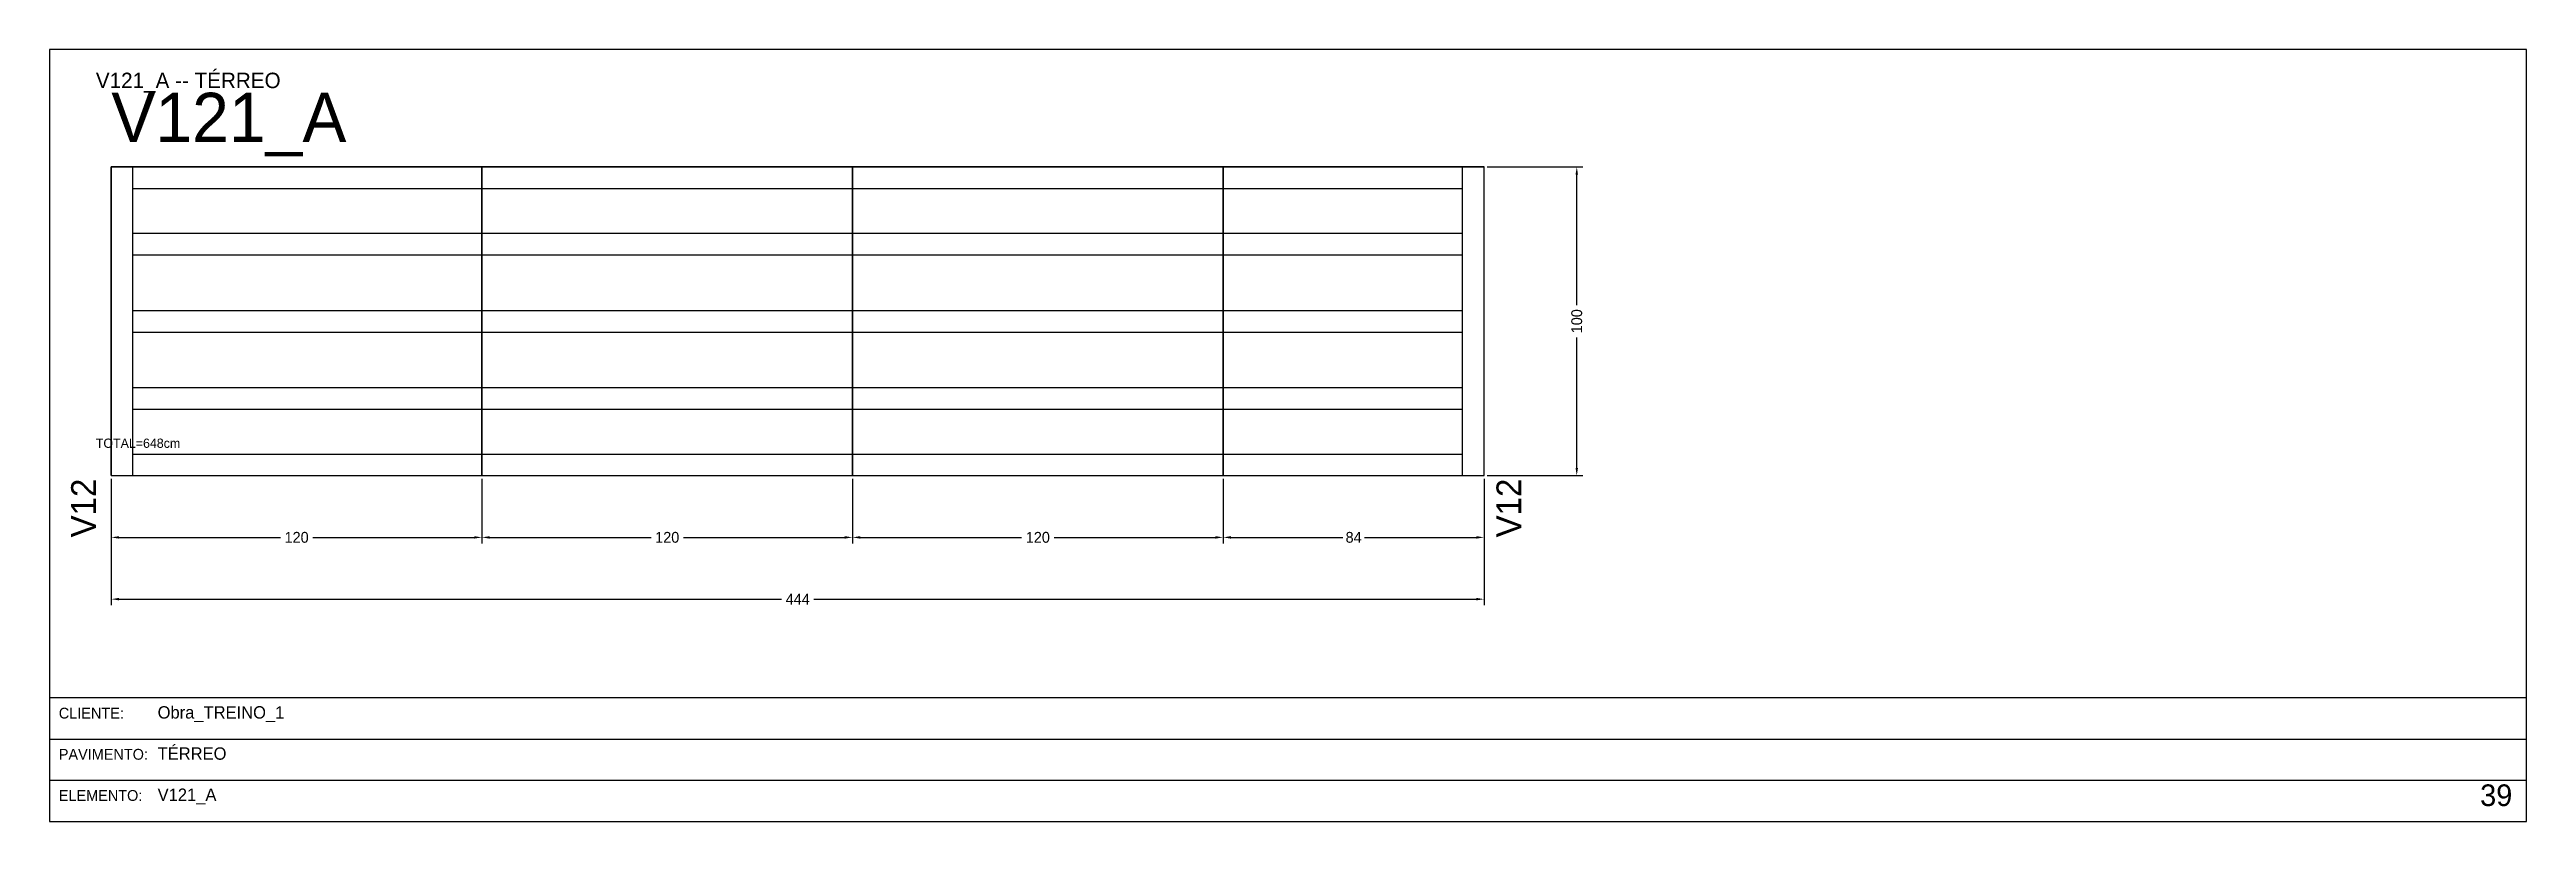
# Model space of a CAD drawing. Header units: metres. Extents: x 0 to 3268, y -4496 to 124.
# Drawn here: x 1644 to 2446, y -2882 to -2632 of the extents above; entities that cross this region are included whole.
import ezdxf

# ---------------------------------------------------------------- set-up
doc = ezdxf.new("R2010")
doc.units = ezdxf.units.M
for name, color, linetype in [('5', 5, 'Continuous'), ('BORDA_CELULA', 9, 'Continuous'), ('CARIMBO', 9, 'Continuous'), ('COTA', 241, 'Continuous'), ('NOMENCLATURA', 7, 'Continuous'), ('Painéis', 200, 'Continuous'), ('SARR_2.2x7', 40, 'Continuous')]:
    doc.layers.add(name, color=color, linetype=linetype)
doc.dimstyles.new('COTA', dxfattribs={"dimtxt": 3.5, "dimasz": 2.5, "dimexe": 2, "dimexo": 1, "dimgap": 0.9, "dimtad": 1, "dimdec": 0, "dimrnd": 1, "dimcen": 2.5, "dimclrd": 4, "dimclre": 4, "dimclrt": 4, "dimazin": 3, "dimtfac": 1, "dimtmove": 0, "dimatfit": 3})

msp = doc.modelspace()

# ---------------------------------------------------------------- texts
at = {"layer": '5'}
for p in [(1659, -2790), (2120.5, -2790)]:
    msp.add_text('V12', height=8, rotation=90, dxfattribs=at).set_placement(p)
at = {"layer": 'CARIMBO', "color": 9}
for s, p in [('CLIENTE:', (1647, -2848.67)), ('PAVIMENTO:', (1647, -2862)), ('ELEMENTO:', (1647, -2875.33))]:
    msp.add_text(s, height=3.5, dxfattribs=at).set_placement(p)
at = {"layer": 'CARIMBO', "color": 2}
for s, p in [('Obra_TREINO_1', (1679, -2848.67)), ('TÉRREO', (1679, -2862)), ('V121_A', (1679, -2875.33))]:
    msp.add_text(s, height=4, dxfattribs=at).set_placement(p)
at = {"layer": 'CARIMBO', "color": 3}
msp.add_text('39', height=7, dxfattribs=at).set_placement((2431, -2877))
at = {"layer": 'COTA'}
msp.add_text('TOTAL=648cm', height=3, dxfattribs=at).set_placement((1659, -2761))
at = {"layer": 'NOMENCLATURA'}
for s, height, p in [('V121_A -- TÉRREO', 5, (1659, -2644.5)), ('V121_A', 16, (1664, -2662))]:
    msp.add_text(s, height=height, dxfattribs=at).set_placement(p)

# ---------------------------------------------------------------- blocks, each defined once
blk = doc.blocks.new('_CLOSEDFILLED')
at = {"color": 0, "linetype": 'BYBLOCK'}
blk.add_solid([(-1, 0.16), (0, 0), (-1, -0.16)], dxfattribs=at)
blk = doc.blocks.new('*D355')
at = {"color": 4}
for p, q in [((1664, -2771), (1664, -2792)), ((1784, -2771), (1784, -2792)), ((1666.5, -2790), (1718.75, -2790)), ((1729.25, -2790), (1781.5, -2790))]:
    blk.add_line(p, q, dxfattribs=at)
at = {"layer": 'Defpoints'}
for p in [(1664, -2770), (1784, -2770), (1664, -2790)]:
    blk.add_point(p, dxfattribs=at)
at = {"layer": 'COTA', "color": 4, "xscale": 2.5, "yscale": 2.5, "rotation": 180}
blk.add_blockref('_CLOSEDFILLED', (1664, -2790), dxfattribs=at)
at = {"layer": 'COTA', "color": 4, "xscale": 2.5, "yscale": 2.5}
blk.add_blockref('_CLOSEDFILLED', (1784, -2790), dxfattribs=at)
at = {"layer": 'COTA', "color": 4, "insert": (1724, -2790), "char_height": 3.5, "attachment_point": 5}
blk.add_mtext('120', dxfattribs=at)
blk = doc.blocks.new('*D356')
at = {"color": 4}
for p, q in [((1784, -2771), (1784, -2792)), ((1904, -2771), (1904, -2792)), ((1786.5, -2790), (1838.75, -2790)), ((1849.25, -2790), (1901.5, -2790))]:
    blk.add_line(p, q, dxfattribs=at)
at = {"layer": 'Defpoints'}
for p in [(1784, -2770), (1904, -2770), (1784, -2790)]:
    blk.add_point(p, dxfattribs=at)
at = {"layer": 'COTA', "color": 4, "xscale": 2.5, "yscale": 2.5, "rotation": 180}
blk.add_blockref('_CLOSEDFILLED', (1784, -2790), dxfattribs=at)
at = {"layer": 'COTA', "color": 4, "xscale": 2.5, "yscale": 2.5}
blk.add_blockref('_CLOSEDFILLED', (1904, -2790), dxfattribs=at)
at = {"layer": 'COTA', "color": 4, "insert": (1844, -2790), "char_height": 3.5, "attachment_point": 5}
blk.add_mtext('120', dxfattribs=at)
blk = doc.blocks.new('*D357')
at = {"color": 4}
for p, q in [((1904, -2771), (1904, -2792)), ((2024, -2771), (2024, -2792)), ((1906.5, -2790), (1958.75, -2790)), ((1969.25, -2790), (2021.5, -2790))]:
    blk.add_line(p, q, dxfattribs=at)
at = {"layer": 'Defpoints'}
for p in [(1904, -2770), (2024, -2770), (1904, -2790)]:
    blk.add_point(p, dxfattribs=at)
at = {"layer": 'COTA', "color": 4, "xscale": 2.5, "yscale": 2.5, "rotation": 180}
blk.add_blockref('_CLOSEDFILLED', (1904, -2790), dxfattribs=at)
at = {"layer": 'COTA', "color": 4, "xscale": 2.5, "yscale": 2.5}
blk.add_blockref('_CLOSEDFILLED', (2024, -2790), dxfattribs=at)
at = {"layer": 'COTA', "color": 4, "insert": (1964, -2790), "char_height": 3.5, "attachment_point": 5}
blk.add_mtext('120', dxfattribs=at)
blk = doc.blocks.new('*D358')
at = {"color": 4}
for p, q in [((2024, -2771), (2024, -2792)), ((2108.5, -2771), (2108.5, -2792)), ((2026.5, -2790), (2062.75, -2790)), ((2069.75, -2790), (2106, -2790))]:
    blk.add_line(p, q, dxfattribs=at)
at = {"layer": 'Defpoints'}
for p in [(2024, -2770), (2108.5, -2770), (2024, -2790)]:
    blk.add_point(p, dxfattribs=at)
at = {"layer": 'COTA', "color": 4, "xscale": 2.5, "yscale": 2.5, "rotation": 180}
blk.add_blockref('_CLOSEDFILLED', (2024, -2790), dxfattribs=at)
at = {"layer": 'COTA', "color": 4, "xscale": 2.5, "yscale": 2.5}
blk.add_blockref('_CLOSEDFILLED', (2108.5, -2790), dxfattribs=at)
at = {"layer": 'COTA', "color": 4, "insert": (2066.25, -2790), "char_height": 3.5, "attachment_point": 5}
blk.add_mtext('84', dxfattribs=at)
blk = doc.blocks.new('*D359')
at = {"color": 4}
for p, q in [((1664, -2771), (1664, -2812)), ((2108.5, -2771), (2108.5, -2812)), ((1666.5, -2810), (1881, -2810)), ((1891.5, -2810), (2106, -2810))]:
    blk.add_line(p, q, dxfattribs=at)
at = {"layer": 'Defpoints'}
for p in [(1664, -2770), (2108.5, -2770), (1664, -2810)]:
    blk.add_point(p, dxfattribs=at)
at = {"layer": 'COTA', "color": 4, "xscale": 2.5, "yscale": 2.5, "rotation": 180}
blk.add_blockref('_CLOSEDFILLED', (1664, -2810), dxfattribs=at)
at = {"layer": 'COTA', "color": 4, "xscale": 2.5, "yscale": 2.5}
blk.add_blockref('_CLOSEDFILLED', (2108.5, -2810), dxfattribs=at)
at = {"layer": 'COTA', "color": 4, "insert": (1886.25, -2810), "char_height": 3.5, "attachment_point": 5}
blk.add_mtext('444', dxfattribs=at)
blk = doc.blocks.new('*D360')
at = {"color": 4}
for p, q in [((2109.5, -2670), (2140.5, -2670)), ((2138.5, -2714.75), (2138.5, -2672.5)), ((2138.5, -2767.5), (2138.5, -2725.25)), ((2109.5, -2770), (2140.5, -2770))]:
    blk.add_line(p, q, dxfattribs=at)
at = {"layer": 'Defpoints'}
for p in [(2108.5, -2670), (2108.5, -2770), (2138.5, -2770)]:
    blk.add_point(p, dxfattribs=at)
at = {"layer": 'COTA', "color": 4, "xscale": 2.5, "yscale": 2.5}
for p, rotation in [((2138.5, -2670), 90), ((2138.5, -2770), 270)]:
    blk.add_blockref('_CLOSEDFILLED', p, dxfattribs=dict(at, rotation=rotation))
at = {"layer": 'COTA', "color": 4, "insert": (2138.5, -2720), "char_height": 3.5, "attachment_point": 5, "rotation": 90}
blk.add_mtext('100', dxfattribs=at)
blk = doc.blocks.new('*D361')
at = {"color": 4}
for p, q in [((2109.5, -2670), (2140.5, -2670)), ((2138.5, -2714.75), (2138.5, -2672.5)), ((2138.5, -2767.5), (2138.5, -2725.25)), ((2109.5, -2770), (2140.5, -2770))]:
    blk.add_line(p, q, dxfattribs=at)
at = {"layer": 'Defpoints'}
for p in [(2108.5, -2670), (2108.5, -2770), (2138.5, -2770)]:
    blk.add_point(p, dxfattribs=at)
at = {"layer": 'COTA', "color": 4, "xscale": 2.5, "yscale": 2.5}
for p, rotation in [((2138.5, -2670), 90), ((2138.5, -2770), 270)]:
    blk.add_blockref('_CLOSEDFILLED', p, dxfattribs=dict(at, rotation=rotation))
at = {"layer": 'COTA', "color": 4, "insert": (2138.5, -2720), "char_height": 3.5, "attachment_point": 5, "rotation": 90}
blk.add_mtext('100', dxfattribs=at)
blk = doc.blocks.new('*D362')
at = {"color": 4}
for p, q in [((2109.5, -2670), (2140.5, -2670)), ((2138.5, -2714.75), (2138.5, -2672.5)), ((2138.5, -2767.5), (2138.5, -2725.25)), ((2109.5, -2770), (2140.5, -2770))]:
    blk.add_line(p, q, dxfattribs=at)
at = {"layer": 'Defpoints'}
for p in [(2108.5, -2670), (2108.5, -2770), (2138.5, -2770)]:
    blk.add_point(p, dxfattribs=at)
at = {"layer": 'COTA', "color": 4, "xscale": 2.5, "yscale": 2.5}
for p, rotation in [((2138.5, -2670), 90), ((2138.5, -2770), 270)]:
    blk.add_blockref('_CLOSEDFILLED', p, dxfattribs=dict(at, rotation=rotation))
at = {"layer": 'COTA', "color": 4, "insert": (2138.5, -2720), "char_height": 3.5, "attachment_point": 5, "rotation": 90}
blk.add_mtext('100', dxfattribs=at)
blk = doc.blocks.new('*D363')
at = {"color": 4}
for p, q in [((2109.5, -2670), (2140.5, -2670)), ((2138.5, -2714.75), (2138.5, -2672.5)), ((2138.5, -2767.5), (2138.5, -2725.25)), ((2109.5, -2770), (2140.5, -2770))]:
    blk.add_line(p, q, dxfattribs=at)
at = {"layer": 'Defpoints'}
for p in [(2108.5, -2670), (2108.5, -2770), (2138.5, -2770)]:
    blk.add_point(p, dxfattribs=at)
at = {"layer": 'COTA', "color": 4, "xscale": 2.5, "yscale": 2.5}
for p, rotation in [((2138.5, -2670), 90), ((2138.5, -2770), 270)]:
    blk.add_blockref('_CLOSEDFILLED', p, dxfattribs=dict(at, rotation=rotation))
at = {"layer": 'COTA', "color": 4, "insert": (2138.5, -2720), "char_height": 3.5, "attachment_point": 5, "rotation": 90}
blk.add_mtext('100', dxfattribs=at)

# ---------------------------------------------------------------- dimensions: what is measured, and where the dimension line sits
at = {"layer": 'COTA'}
for picture in ['*D360', '*D361', '*D362', '*D363']:
    dim = msp.add_linear_dim(base=(2138.5, -2770), p1=(2108.5, -2770), p2=(2108.5, -2670), angle=90, dimstyle='COTA', dxfattribs=at)
    dim.commit()
    dim.dimension.update_dxf_attribs({"geometry": picture, "text_midpoint": (2138.5, -2720)})
for base, p1, p2, picture, middle in [((1664, -2790), (1664, -2770), (1784, -2770), '*D355', (1724, -2790)), ((1664, -2810), (1664, -2770), (2108.5, -2770), '*D359', (1886.25, -2810)), ((1784, -2790), (1784, -2770), (1904, -2770), '*D356', (1844, -2790)), ((1904, -2790), (1904, -2770), (2024, -2770), '*D357', (1964, -2790)), ((2024, -2790), (2024, -2770), (2108.5, -2770), '*D358', (2066.25, -2790))]:
    dim = msp.add_linear_dim(base=base, p1=p1, p2=p2, dimstyle='COTA', dxfattribs=at)
    dim.commit()
    dim.dimension.update_dxf_attribs({"geometry": picture, "text_midpoint": middle})

# ---------------------------------------------------------------- linework, layer by layer
at = {"layer": 'BORDA_CELULA'}
for points in [[(1644, -2882), (2446, -2882), (2446, -2632), (1644, -2632)], [(1644, -2882), (2446, -2882), (2446, -2842), (1644, -2842)]]:
    msp.add_lwpolyline(points, close=True, dxfattribs=at)
at = {"layer": 'CARIMBO'}
for p, q in [((1644, -2855.33), (2446, -2855.33)), ((1644, -2868.67), (2446, -2868.67)), ((1644, -2882), (2446, -2882))]:
    msp.add_line(p, q, dxfattribs=at)
at = {"layer": 'Painéis'}
for points in [[(1664, -2770), (1664, -2670)], [(1664, -2670), (1784, -2670)], [(1664, -2770), (1784, -2770), (1784, -2670), (1664, -2670), (1664, -2770)], [(1784, -2770), (1784, -2670)], [(1784, -2670), (1904, -2670)], [(1784, -2770), (1904, -2770), (1904, -2670), (1784, -2670), (1784, -2770)], [(1904, -2770), (1904, -2670)], [(1904, -2670), (2024, -2670)], [(1904, -2770), (2024, -2770), (2024, -2670), (1904, -2670), (1904, -2770)], [(2024, -2770), (2024, -2670)], [(2024, -2670), (2108.5, -2670)], [(2024, -2770), (2108.5, -2770), (2108.5, -2670), (2024, -2670), (2024, -2770)], [(2108.5, -2770), (2108.5, -2670)], [(1664, -2770), (1784, -2770)], [(1784, -2770), (1904, -2770)], [(1904, -2770), (2024, -2770)], [(2024, -2770), (2108.5, -2770)]]:
    msp.add_lwpolyline(points, dxfattribs=at)
at = {"layer": 'SARR_2.2x7'}
for points in [[(1671, -2770), (1671, -2670)], [(2101.5, -2770), (2101.5, -2670)], [(1671, -2677), (1784, -2677)], [(1784, -2677), (1904, -2677)], [(1904, -2677), (2024, -2677)], [(2024, -2677), (2101.5, -2677)], [(1671, -2691.5), (1784, -2691.5)], [(1784, -2691.5), (1904, -2691.5)], [(1904, -2691.5), (2024, -2691.5)], [(2024, -2691.5), (2101.5, -2691.5)], [(1671, -2698.5), (1784, -2698.5)], [(1784, -2698.5), (1904, -2698.5)], [(1904, -2698.5), (2024, -2698.5)], [(2024, -2698.5), (2101.5, -2698.5)], [(1671, -2716.5), (1784, -2716.5)], [(1784, -2716.5), (1904, -2716.5)], [(1904, -2716.5), (2024, -2716.5)], [(2024, -2716.5), (2101.5, -2716.5)], [(1671, -2723.5), (1784, -2723.5)], [(1784, -2723.5), (1904, -2723.5)], [(1904, -2723.5), (2024, -2723.5)], [(2024, -2723.5), (2101.5, -2723.5)], [(1671, -2741.5), (1784, -2741.5)], [(1784, -2741.5), (1904, -2741.5)], [(1904, -2741.5), (2024, -2741.5)], [(2024, -2741.5), (2101.5, -2741.5)], [(1671, -2748.5), (1784, -2748.5)], [(1784, -2748.5), (1904, -2748.5)], [(1904, -2748.5), (2024, -2748.5)], [(2024, -2748.5), (2101.5, -2748.5)], [(1671, -2763), (1784, -2763)], [(1784, -2763), (1904, -2763)], [(1904, -2763), (2024, -2763)], [(2024, -2763), (2101.5, -2763)]]:
    msp.add_lwpolyline(points, dxfattribs=at)

msp.set_redraw_order([(e.dxf.handle, doc.entitydb.next_handle()) for e in msp.query("TEXT MTEXT ATTDEF DIMENSION ARC_DIMENSION")])  # texts and dimensions are drawn at this point

doc.saveas('drawing.dxf')
